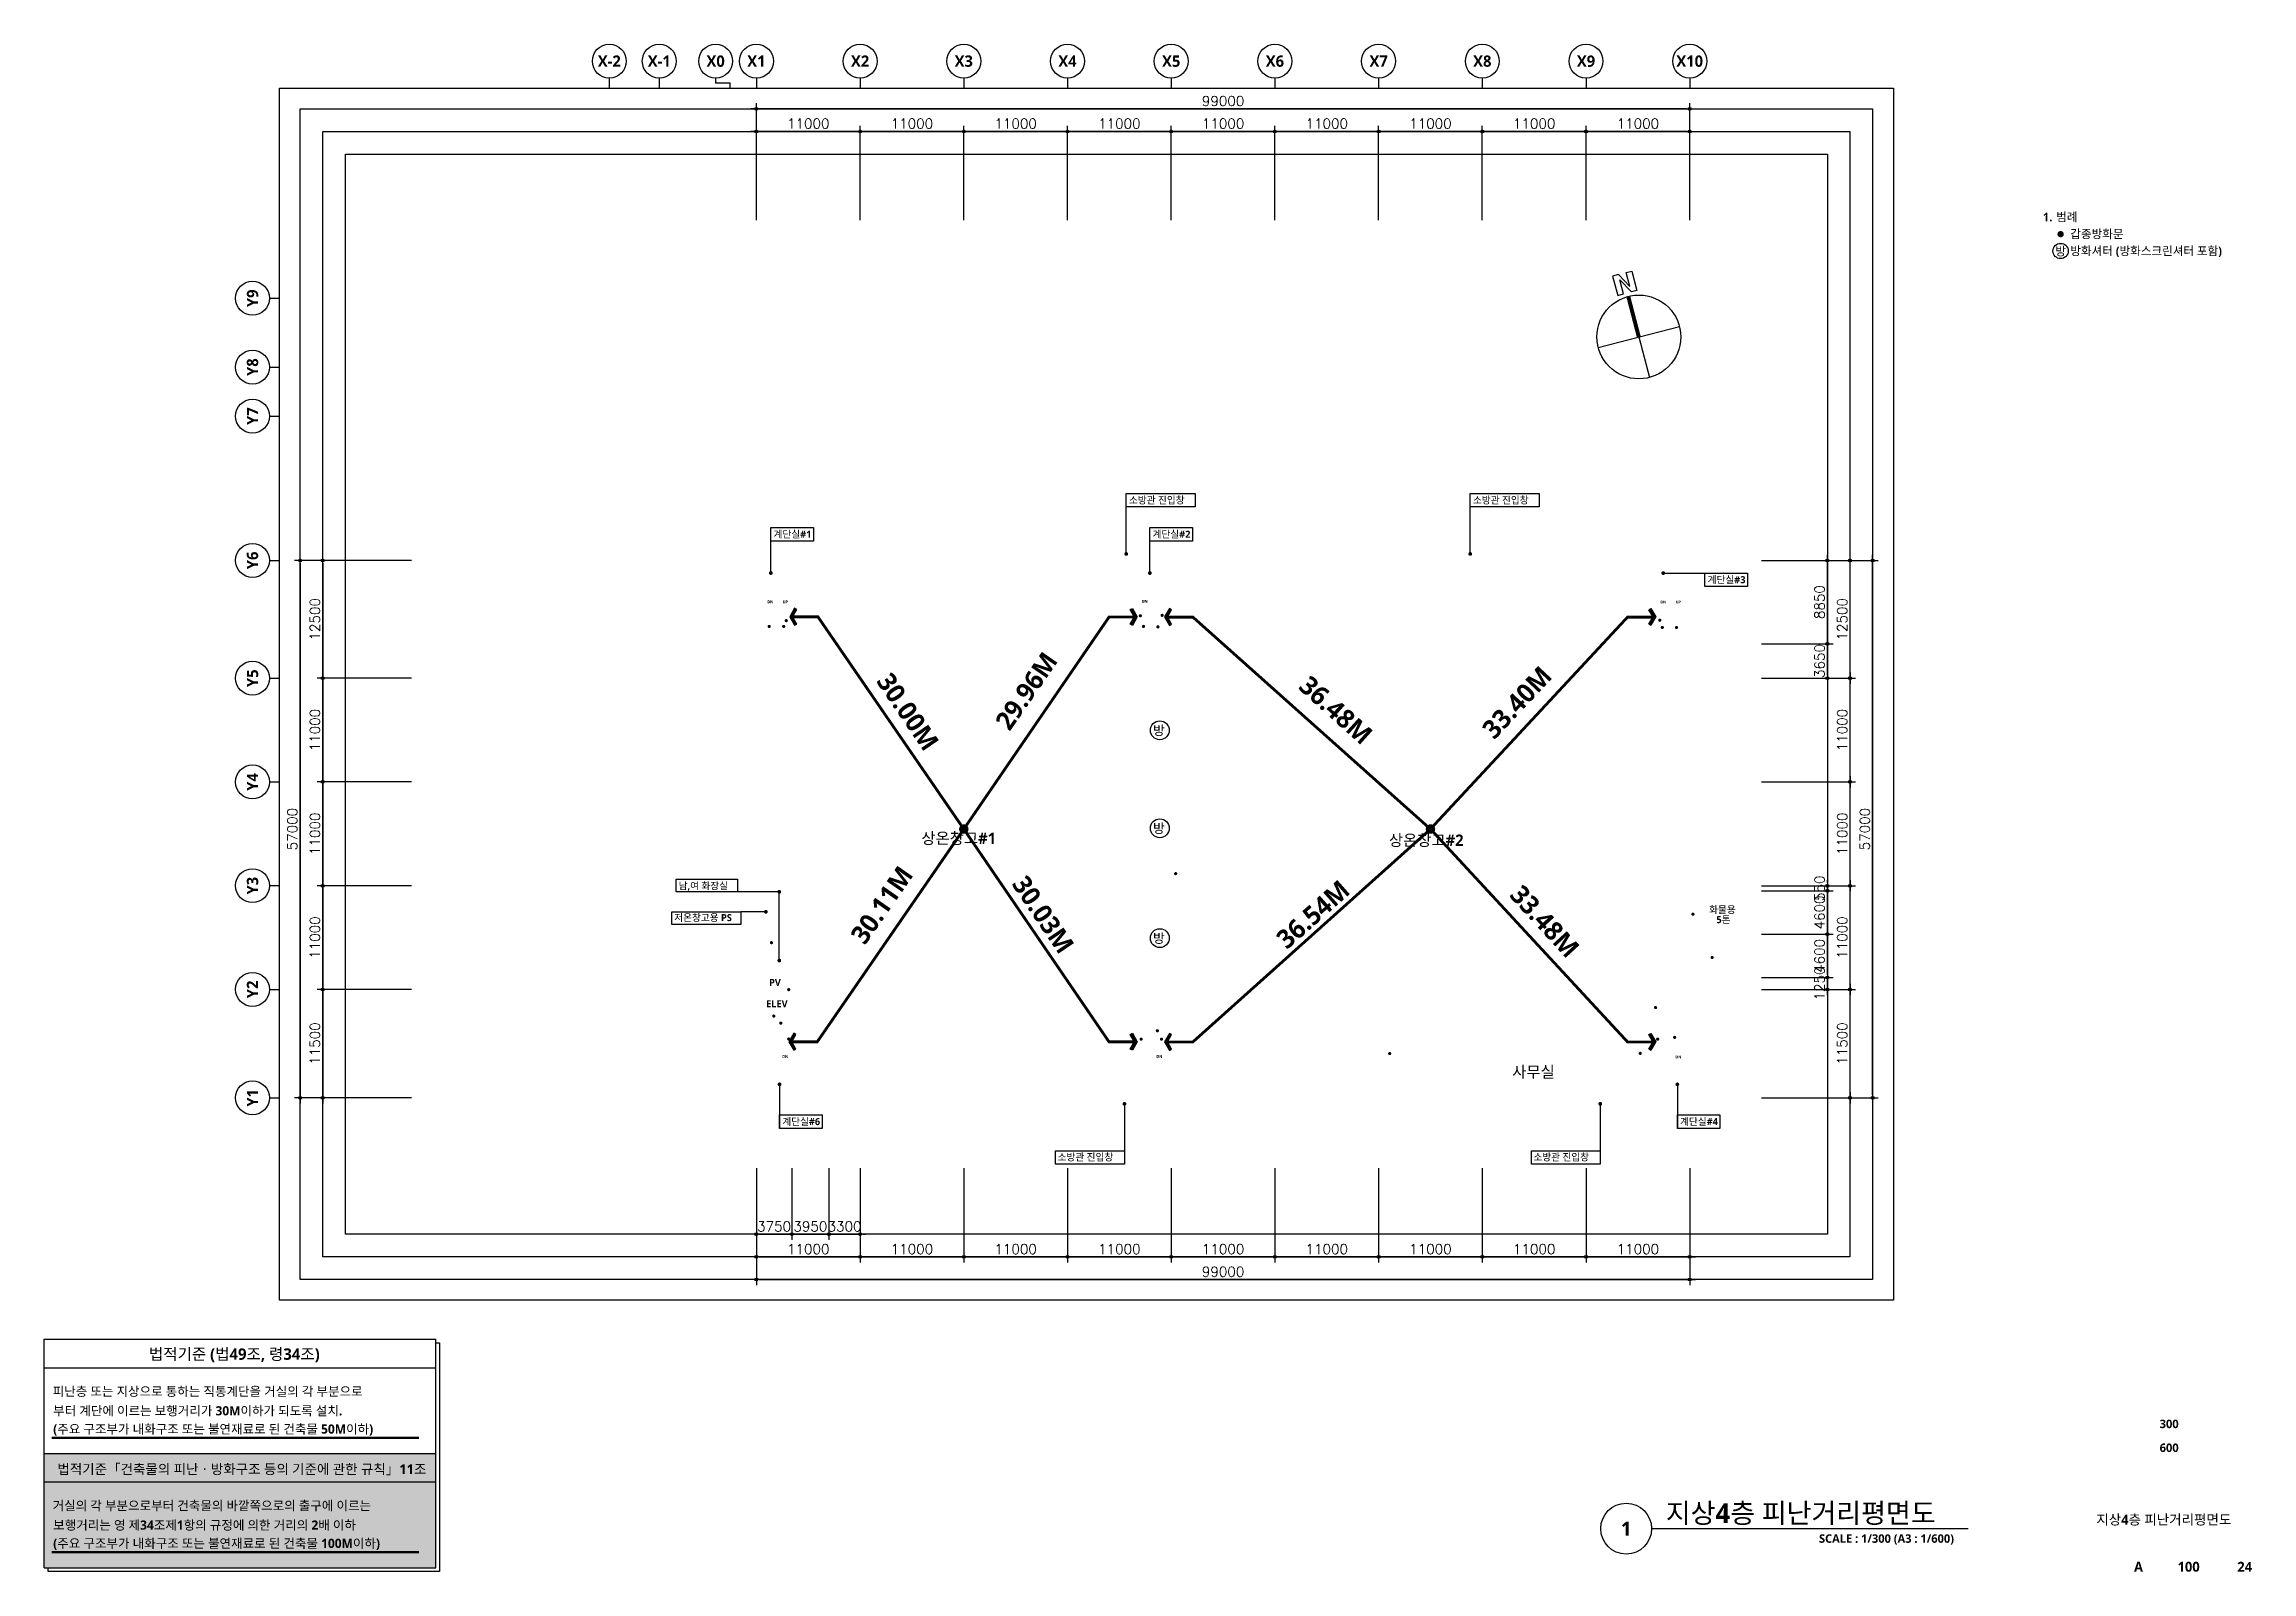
# Model space of a CAD drawing. Header units: millimetres. Extents: x 7833 to 190005487, y 7641 to 455456909.
# Drawn here: x 1267833 to 1502006, y 7641 to 169666 of the extents above; entities that cross this region are included whole.
import ezdxf
from ezdxf.enums import TextEntityAlignment as Align

# ---------------------------------------------------------------- set-up
doc = ezdxf.new("R2010")
doc.units = ezdxf.units.MM
doc.header["$LTSCALE"] = 200
doc.header["$MEASUREMENT"] = 0
doc.header["$PDSIZE"] = -10
doc.linetypes.add('HID', pattern=[2, 1.1, -0.9])
doc.layers.get('0').update_dxf_attribs({"linetype": 'CONTINUOUS'})
doc.layers.get('Defpoints').update_dxf_attribs({"color": 153, "linetype": 'CONTINUOUS'})
for name, color, linetype in [('A-ANNO-TEXT2', 3, 'CONTINUOUS'), ('A-ANNO-TITL', 7, 'CONTINUOUS'), ('AA-XXXX-TXT1', 2, 'CONTINUOUS'), ('DIM', 1, 'CONTINUOUS'), ('SOL-창고', 8, 'CONTINUOUS'), ('T1', 2, 'CONTINUOUS'), ('TEX', 3, 'CONTINUOUS'), ('X-SEC-종$0$A-ST-AXIS-BUB', 7, 'CONTINUOUS'), ('방수', 8, 'CONTINUOUS'), ('피난거리 계단 50', 130, 'HID')]:
    doc.layers.add(name, color=color, linetype=linetype)
doc.layers.add('Defpoint', color=161, linetype='CONTINUOUS', plot=False)
doc.styles.add('SH_대대리576', font='')
doc.styles.get("Standard").update_dxf_attribs({"font": 'SIMPLEX.shx'})
doc.styles.get('SH_대대리576').set_extended_font_data('NanumGothic', bold=True)
doc.dimstyles.new('SHP 600', dxfattribs={"dimscale": 300, "dimtxt": 3.5, "dimasz": 1, "dimexe": 2, "dimexo": 2, "dimgap": 1, "dimtad": 1, "dimdec": 0, "dimzin": 0, "dimdsep": 46, "dimtxsty": 'Standard', "dimblk": 'DIMDOT', "dimcen": 0.09, "dimclrt": 3, "dimadec": 0, "dimazin": 1, "dimtfac": 1, "dimtdec": 0, "dimtix": 1, "dimtmove": 2, "dimatfit": 0, "dimldrblk": 'DIMDOT', "dimfxl": 1, "dimtolj": 1, "dimtzin": 0, "dimarcsym": 0})

msp = doc.modelspace()

# ---------------------------------------------------------------- texts
at = {"layer": 'A-ANNO-TEXT2', "style": 'SH_대대리576'}
for s, height, p in [('소방관 진입창', 750, (1382899.4, 120929.1, 103000)), ('소방관 진입창', 750, (1419389.9, 120929.1, 103000)), ('계단실#1', 750, (1345201.6, 117315.1, 103000)), ('계단실#2', 750, (1385405.7, 117315.1, 103000)), ('계단실#3', 750, (1444281.6, 112490.1, 103000)), ('DN', 300, (1344536.6, 110368.8, 103000)), ('UP', 300, (1346165.3, 110365, 103000)), ('DN', 300, (1384249.5, 110425.8, 103000)), ('DN', 300, (1439256.7, 110356.8, 103000)), ('UP', 300, (1440885.4, 110353, 103000)), ('방', 1000, (1385451.3, 96388.4, 103000)), ('방', 1000, (1385451.3, 85996.9, 103000)), ('상온창고#1', 1200, (1360877.4, 84846.2, 103000)), ('상온창고#2', 1200, (1410468.6, 84636.4, 103000)), ('남,여 화장실', 750, (1335134.2, 80024.6, 103000)), ('저온창고용 PS', 750, (1334665.8, 76655.3, 103000)), ('화물용', 750, (1444434, 77498.1, 103000)), ('방', 1000, (1385451.3, 74343.8, 103000)), ('5톤', 750, (1445211.4, 76437.8, 103000)), ('PV', 750, (1344723.2, 69777.9, 103000)), ('ELEV', 750, (1344411, 67520.1, 103000)), ('DN', 300, (1346122.5, 62154.7, 103000)), ('DN', 300, (1385808.7, 62154.7, 103000)), ('사무실', 1200, (1423552.4, 60070.2, 103000)), ('DN', 300, (1440865.2, 62096.6, 103000)), ('계단실#6', 750, (1346131.6, 55020.1, 103000)), ('계단실#4', 750, (1441356.6, 55020.1, 103000)), ('소방관 진입창', 750, (1375333.4, 51256.3, 103000)), ('소방관 진입창', 750, (1425807.2, 51256.3, 103000))]:
    msp.add_text(s, height=height, dxfattribs=at).set_placement(p)
at = {"layer": 'A-ANNO-TITL', "style": 'SH_대대리576'}
msp.add_text('1.', height=900, dxfattribs=at).set_placement((1480349, 151330.5), align=Align.MIDDLE_CENTER)
for s, p in [('범례', (1481249, 151330.5)), ('갑종방화문 ', (1482749, 149530.5)), ('방화셔터 (방화스크린셔터 포함)', (1482749, 147730.5))]:
    msp.add_text(s, height=900, dxfattribs=at).set_placement(p, align=Align.MIDDLE_LEFT)
for s, height, p in [('방', 900, (1481724.1, 147730.5)), ('300', 900, (1493235.5, 23333.4)), ('600', 900, (1493235.5, 20800.2)), ('지상4층 피난거리평면도', 1050, (1492670.3, 13191.8)), ('A', 1050, (1489987.6, 8181.3)), ('100', 1050, (1495300.8, 8181.3)), ('24', 1050, (1501247.3, 8181.3))]:
    msp.add_text(s, height=height, dxfattribs=at).set_placement(p, align=Align.MIDDLE)
at = {"layer": 'X-SEC-종$0$A-ST-AXIS-BUB', "style": 'SH_대대리576'}
for s, p in [('X-2', (1327781.8, 167866.3, 103000)), ('X-1', (1333081.8, 167866.3, 103000)), ('X0', (1339058.9, 167866.3, 103000)), ('X1', (1343381.8, 167866.3, 103000)), ('X2', (1354381.8, 167866.3, 103000)), ('X3', (1365381.8, 167866.3, 103000)), ('X4', (1376381.8, 167866.3, 103000)), ('X5', (1387381.8, 167866.3, 103000)), ('X6', (1398381.8, 167866.3, 103000)), ('X7', (1409381.8, 167866.3, 103000)), ('X8', (1420381.8, 167866.3, 103000)), ('X9', (1431381.8, 167866.3, 103000)), ('X10', (1442381.8, 167866.3, 103000))]:
    msp.add_text(s, height=1200, dxfattribs=at).set_placement(p, align=Align.MIDDLE_CENTER)
for s, p in [('Y9', (1289931.8, 142716.3, 103000)), ('Y8', (1289931.8, 135416.3, 103000)), ('Y7', (1289931.8, 130216.3, 103000)), ('Y6', (1289931.8, 114916.3, 103000)), ('Y5', (1289931.8, 102416.3, 103000)), ('Y4', (1289931.8, 91416.3, 103000)), ('Y3', (1289931.8, 80416.3, 103000)), ('Y2', (1289931.8, 69416.3, 103000)), ('Y1', (1289931.8, 57916.3, 103000))]:
    msp.add_text(s, height=1200, rotation=90, dxfattribs=at).set_placement(p, align=Align.MIDDLE_CENTER)
at = {"layer": '피난거리 계단 50', "linetype": 'HID', "ltscale": 5, "style": 'SH_대대리576'}
for s, rotation, p in [('30.00M', 304.28553, (1356047.4, 102092.3, 206000)), ('29.96M', 55.37241, (1370234.3, 96731.1, 0)), ('33.40M', 46.855113, (1421651, 95831.7, -103000)), ('36.48M', 318.044723, (1400775.4, 101365.2, -103000)), ('30.11M', 55.214269, (1354886.7, 74045.4, 206000)), ('30.03M', 304.099398, (1370405.8, 80592.4, 0)), ('36.54M', 41.635425, (1399654.3, 73589.1, -103000)), ('33.48M', 312.571548, (1423174.5, 79333.7, -103000))]:
    msp.add_text(s, height=2000, rotation=rotation, dxfattribs=at).set_placement(p)

# ---------------------------------------------------------------- blocks, each defined once
blk = doc.blocks.new('DIMDOT')
at = {"color": 0}
blk.add_line((-2, 0), (2, 0), dxfattribs=at)
for radius in [0.5, 0.25]:
    blk.add_circle((0, 0), radius, dxfattribs=at)
blk = doc.blocks.new('*D1810')
at = {"color": 0, "lineweight": -2}
for p, q in [((1343382, 151016), (1343382, 163416)), ((1442082, 162816), (1343682, 162816)), ((1442382, 151016), (1442382, 163416))]:
    blk.add_line(p, q, dxfattribs=at)
at = {"layer": 'Defpoints', "color": 0}
for p in [(1343382, 162816), (1343382, 150416), (1442382, 150416)]:
    blk.add_point(p, dxfattribs=at)
at = {"color": 0, "linetype": 'ByBlock', "lineweight": -2, "xscale": 300, "yscale": 300, "zscale": 300, "rotation": 180}
blk.add_blockref('DIMDOT', (1343382, 162816), dxfattribs=at)
at = {"color": 0, "linetype": 'ByBlock', "lineweight": -2, "xscale": 300, "yscale": 300, "zscale": 300}
blk.add_blockref('DIMDOT', (1442382, 162816), dxfattribs=at)
at = {"color": 3, "insert": (1392882, 163642), "char_height": 1050, "attachment_point": 5}
blk.add_mtext('\\A1;99000', dxfattribs=at)
blk = doc.blocks.new('*D1811')
at = {"color": 0, "lineweight": -2}
for p, q in [((1343382, 151016), (1343382, 161016)), ((1354082, 160416), (1343682, 160416)), ((1354382, 151016), (1354382, 161016))]:
    blk.add_line(p, q, dxfattribs=at)
at = {"layer": 'Defpoints', "color": 0}
for p in [(1343382, 160416), (1343382, 150416), (1354382, 150416)]:
    blk.add_point(p, dxfattribs=at)
at = {"color": 0, "linetype": 'ByBlock', "lineweight": -2, "xscale": 300, "yscale": 300, "zscale": 300, "rotation": 180}
blk.add_blockref('DIMDOT', (1343382, 160416), dxfattribs=at)
at = {"color": 0, "linetype": 'ByBlock', "lineweight": -2, "xscale": 300, "yscale": 300, "zscale": 300}
blk.add_blockref('DIMDOT', (1354382, 160416), dxfattribs=at)
at = {"color": 3, "insert": (1348882, 161242), "char_height": 1050, "attachment_point": 5}
blk.add_mtext('\\A1;11000', dxfattribs=at)
blk = doc.blocks.new('*D1812')
at = {"color": 0, "lineweight": -2}
for p, q in [((1354382, 151016), (1354382, 161016)), ((1365082, 160416), (1354682, 160416)), ((1365382, 151016), (1365382, 161016))]:
    blk.add_line(p, q, dxfattribs=at)
at = {"layer": 'Defpoints', "color": 0}
for p in [(1354382, 160416), (1354382, 150416), (1365382, 150416)]:
    blk.add_point(p, dxfattribs=at)
at = {"color": 0, "linetype": 'ByBlock', "lineweight": -2, "xscale": 300, "yscale": 300, "zscale": 300, "rotation": 180}
blk.add_blockref('DIMDOT', (1354382, 160416), dxfattribs=at)
at = {"color": 0, "linetype": 'ByBlock', "lineweight": -2, "xscale": 300, "yscale": 300, "zscale": 300}
blk.add_blockref('DIMDOT', (1365382, 160416), dxfattribs=at)
at = {"color": 3, "insert": (1359882, 161242), "char_height": 1050, "attachment_point": 5}
blk.add_mtext('\\A1;11000', dxfattribs=at)
blk = doc.blocks.new('*D1813')
at = {"color": 0, "lineweight": -2}
for p, q in [((1365382, 151016), (1365382, 161016)), ((1376082, 160416), (1365682, 160416)), ((1376382, 151016), (1376382, 161016))]:
    blk.add_line(p, q, dxfattribs=at)
at = {"layer": 'Defpoints', "color": 0}
for p in [(1365382, 160416), (1365382, 150416), (1376382, 150416)]:
    blk.add_point(p, dxfattribs=at)
at = {"color": 0, "linetype": 'ByBlock', "lineweight": -2, "xscale": 300, "yscale": 300, "zscale": 300, "rotation": 180}
blk.add_blockref('DIMDOT', (1365382, 160416), dxfattribs=at)
at = {"color": 0, "linetype": 'ByBlock', "lineweight": -2, "xscale": 300, "yscale": 300, "zscale": 300}
blk.add_blockref('DIMDOT', (1376382, 160416), dxfattribs=at)
at = {"color": 3, "insert": (1370882, 161242), "char_height": 1050, "attachment_point": 5}
blk.add_mtext('\\A1;11000', dxfattribs=at)
blk = doc.blocks.new('*D1814')
at = {"color": 0, "lineweight": -2}
for p, q in [((1376382, 151016), (1376382, 161016)), ((1387082, 160416), (1376682, 160416)), ((1387382, 151016), (1387382, 161016))]:
    blk.add_line(p, q, dxfattribs=at)
at = {"layer": 'Defpoints', "color": 0}
for p in [(1376382, 160416), (1376382, 150416), (1387382, 150416)]:
    blk.add_point(p, dxfattribs=at)
at = {"color": 0, "linetype": 'ByBlock', "lineweight": -2, "xscale": 300, "yscale": 300, "zscale": 300, "rotation": 180}
blk.add_blockref('DIMDOT', (1376382, 160416), dxfattribs=at)
at = {"color": 0, "linetype": 'ByBlock', "lineweight": -2, "xscale": 300, "yscale": 300, "zscale": 300}
blk.add_blockref('DIMDOT', (1387382, 160416), dxfattribs=at)
at = {"color": 3, "insert": (1381882, 161242), "char_height": 1050, "attachment_point": 5}
blk.add_mtext('\\A1;11000', dxfattribs=at)
blk = doc.blocks.new('*D1815')
at = {"color": 0, "lineweight": -2}
for p, q in [((1387382, 151016), (1387382, 161016)), ((1398082, 160416), (1387682, 160416)), ((1398382, 151016), (1398382, 161016))]:
    blk.add_line(p, q, dxfattribs=at)
at = {"layer": 'Defpoints', "color": 0}
for p in [(1387382, 160416), (1387382, 150416), (1398382, 150416)]:
    blk.add_point(p, dxfattribs=at)
at = {"color": 0, "linetype": 'ByBlock', "lineweight": -2, "xscale": 300, "yscale": 300, "zscale": 300, "rotation": 180}
blk.add_blockref('DIMDOT', (1387382, 160416), dxfattribs=at)
at = {"color": 0, "linetype": 'ByBlock', "lineweight": -2, "xscale": 300, "yscale": 300, "zscale": 300}
blk.add_blockref('DIMDOT', (1398382, 160416), dxfattribs=at)
at = {"color": 3, "insert": (1392882, 161242), "char_height": 1050, "attachment_point": 5}
blk.add_mtext('\\A1;11000', dxfattribs=at)
blk = doc.blocks.new('*D1816')
at = {"color": 0, "lineweight": -2}
for p, q in [((1398382, 151016), (1398382, 161016)), ((1409082, 160416), (1398682, 160416)), ((1409382, 151016), (1409382, 161016))]:
    blk.add_line(p, q, dxfattribs=at)
at = {"layer": 'Defpoints', "color": 0}
for p in [(1398382, 160416), (1398382, 150416), (1409382, 150416)]:
    blk.add_point(p, dxfattribs=at)
at = {"color": 0, "linetype": 'ByBlock', "lineweight": -2, "xscale": 300, "yscale": 300, "zscale": 300, "rotation": 180}
blk.add_blockref('DIMDOT', (1398382, 160416), dxfattribs=at)
at = {"color": 0, "linetype": 'ByBlock', "lineweight": -2, "xscale": 300, "yscale": 300, "zscale": 300}
blk.add_blockref('DIMDOT', (1409382, 160416), dxfattribs=at)
at = {"color": 3, "insert": (1403882, 161242), "char_height": 1050, "attachment_point": 5}
blk.add_mtext('\\A1;11000', dxfattribs=at)
blk = doc.blocks.new('*D1817')
at = {"color": 0, "lineweight": -2}
for p, q in [((1409382, 151016), (1409382, 161016)), ((1420082, 160416), (1409682, 160416)), ((1420382, 151016), (1420382, 161016))]:
    blk.add_line(p, q, dxfattribs=at)
at = {"layer": 'Defpoints', "color": 0}
for p in [(1409382, 160416), (1409382, 150416), (1420382, 150416)]:
    blk.add_point(p, dxfattribs=at)
at = {"color": 0, "linetype": 'ByBlock', "lineweight": -2, "xscale": 300, "yscale": 300, "zscale": 300, "rotation": 180}
blk.add_blockref('DIMDOT', (1409382, 160416), dxfattribs=at)
at = {"color": 0, "linetype": 'ByBlock', "lineweight": -2, "xscale": 300, "yscale": 300, "zscale": 300}
blk.add_blockref('DIMDOT', (1420382, 160416), dxfattribs=at)
at = {"color": 3, "insert": (1414882, 161242), "char_height": 1050, "attachment_point": 5}
blk.add_mtext('\\A1;11000', dxfattribs=at)
blk = doc.blocks.new('*D1818')
at = {"color": 0, "lineweight": -2}
for p, q in [((1420382, 151016), (1420382, 161016)), ((1431082, 160416), (1420682, 160416)), ((1431382, 151016), (1431382, 161016))]:
    blk.add_line(p, q, dxfattribs=at)
at = {"layer": 'Defpoints', "color": 0}
for p in [(1420382, 160416), (1420382, 150416), (1431382, 150416)]:
    blk.add_point(p, dxfattribs=at)
at = {"color": 0, "linetype": 'ByBlock', "lineweight": -2, "xscale": 300, "yscale": 300, "zscale": 300, "rotation": 180}
blk.add_blockref('DIMDOT', (1420382, 160416), dxfattribs=at)
at = {"color": 0, "linetype": 'ByBlock', "lineweight": -2, "xscale": 300, "yscale": 300, "zscale": 300}
blk.add_blockref('DIMDOT', (1431382, 160416), dxfattribs=at)
at = {"color": 3, "insert": (1425882, 161242), "char_height": 1050, "attachment_point": 5}
blk.add_mtext('\\A1;11000', dxfattribs=at)
blk = doc.blocks.new('*D1819')
at = {"color": 0, "lineweight": -2}
for p, q in [((1431382, 151016), (1431382, 161016)), ((1442082, 160416), (1431682, 160416)), ((1442382, 151016), (1442382, 161016))]:
    blk.add_line(p, q, dxfattribs=at)
at = {"layer": 'Defpoints', "color": 0}
for p in [(1431382, 160416), (1431382, 150416), (1442382, 150416)]:
    blk.add_point(p, dxfattribs=at)
at = {"color": 0, "linetype": 'ByBlock', "lineweight": -2, "xscale": 300, "yscale": 300, "zscale": 300, "rotation": 180}
blk.add_blockref('DIMDOT', (1431382, 160416), dxfattribs=at)
at = {"color": 0, "linetype": 'ByBlock', "lineweight": -2, "xscale": 300, "yscale": 300, "zscale": 300}
blk.add_blockref('DIMDOT', (1442382, 160416), dxfattribs=at)
at = {"color": 3, "insert": (1436882, 161242), "char_height": 1050, "attachment_point": 5}
blk.add_mtext('\\A1;11000', dxfattribs=at)
blk = doc.blocks.new('X-SEC-종$0$A-ST-AXIS-BUB-1')
at = {"layer": 'X-SEC-종$0$A-ST-AXIS-BUB'}
blk.add_line((0, 350), (0, 0), dxfattribs=at)
blk.add_circle((0, 950), 600, dxfattribs=at)
blk = doc.blocks.new('A$C75C439D1')
at = {"layer": 'X-SEC-종$0$A-ST-AXIS-BUB'}
blk.add_line((1800, 1050, -103000), (1800, 525, -103000), dxfattribs=at)
at = {"layer": 'X-SEC-종$0$A-ST-AXIS-BUB', "elevation": -103000}
blk.add_lwpolyline([(3323, 0), (3323, 525), (1800, 525)], dxfattribs=at)
at = {"layer": 'X-SEC-종$0$A-ST-AXIS-BUB'}
blk.add_circle((1800, 2850, -103000), 1800, dxfattribs=at)
blk = doc.blocks.new('*D1879')
at = {"color": 0, "lineweight": -2}
for p, q in [((1306782, 114916), (1294382, 114916)), ((1294982, 114616), (1294982, 58216)), ((1306782, 57916), (1294382, 57916))]:
    blk.add_line(p, q, dxfattribs=at)
at = {"layer": 'Defpoints', "color": 0}
for p in [(1307382, 114916), (1294982, 57916), (1307382, 57916)]:
    blk.add_point(p, dxfattribs=at)
at = {"color": 0, "linetype": 'ByBlock', "lineweight": -2, "xscale": 300, "yscale": 300, "zscale": 300}
for p, rotation in [((1294982, 114916), 90), ((1294982, 57916), 270)]:
    blk.add_blockref('DIMDOT', p, dxfattribs=dict(at, rotation=rotation))
at = {"color": 3, "insert": (1294156, 86416), "char_height": 1050, "attachment_point": 5, "rotation": 90}
blk.add_mtext('\\A1;57000', dxfattribs=at)
blk = doc.blocks.new('*D1880')
at = {"color": 0, "lineweight": -2}
for p, q in [((1306782, 69416), (1296782, 69416)), ((1297382, 69116), (1297382, 58216)), ((1306782, 57916), (1296782, 57916))]:
    blk.add_line(p, q, dxfattribs=at)
at = {"layer": 'Defpoints', "color": 0}
for p in [(1307382, 69416), (1297382, 57916), (1307382, 57916)]:
    blk.add_point(p, dxfattribs=at)
at = {"color": 0, "linetype": 'ByBlock', "lineweight": -2, "xscale": 300, "yscale": 300, "zscale": 300}
for p, rotation in [((1297382, 69416), 90), ((1297382, 57916), 270)]:
    blk.add_blockref('DIMDOT', p, dxfattribs=dict(at, rotation=rotation))
at = {"color": 3, "insert": (1296556, 63666), "char_height": 1050, "attachment_point": 5, "rotation": 90}
blk.add_mtext('\\A1;11500', dxfattribs=at)
blk = doc.blocks.new('*D1881')
at = {"color": 0, "lineweight": -2}
for p, q in [((1306782, 80416), (1296782, 80416)), ((1297382, 80116), (1297382, 69716)), ((1306782, 69416), (1296782, 69416))]:
    blk.add_line(p, q, dxfattribs=at)
at = {"layer": 'Defpoints', "color": 0}
for p in [(1307382, 80416), (1297382, 69416), (1307382, 69416)]:
    blk.add_point(p, dxfattribs=at)
at = {"color": 0, "linetype": 'ByBlock', "lineweight": -2, "xscale": 300, "yscale": 300, "zscale": 300}
for p, rotation in [((1297382, 80416), 90), ((1297382, 69416), 270)]:
    blk.add_blockref('DIMDOT', p, dxfattribs=dict(at, rotation=rotation))
at = {"color": 3, "insert": (1296556, 74916), "char_height": 1050, "attachment_point": 5, "rotation": 90}
blk.add_mtext('\\A1;11000', dxfattribs=at)
blk = doc.blocks.new('*D1882')
at = {"color": 0, "lineweight": -2}
for p, q in [((1306782, 91416), (1296782, 91416)), ((1297382, 91116), (1297382, 80716)), ((1306782, 80416), (1296782, 80416))]:
    blk.add_line(p, q, dxfattribs=at)
at = {"layer": 'Defpoints', "color": 0}
for p in [(1307382, 91416), (1297382, 80416), (1307382, 80416)]:
    blk.add_point(p, dxfattribs=at)
at = {"color": 0, "linetype": 'ByBlock', "lineweight": -2, "xscale": 300, "yscale": 300, "zscale": 300}
for p, rotation in [((1297382, 91416), 90), ((1297382, 80416), 270)]:
    blk.add_blockref('DIMDOT', p, dxfattribs=dict(at, rotation=rotation))
at = {"color": 3, "insert": (1296556, 85916), "char_height": 1050, "attachment_point": 5, "rotation": 90}
blk.add_mtext('\\A1;11000', dxfattribs=at)
blk = doc.blocks.new('*D1883')
at = {"color": 0, "lineweight": -2}
for p, q in [((1306782, 102416), (1296782, 102416)), ((1297382, 102116), (1297382, 91716)), ((1306782, 91416), (1296782, 91416))]:
    blk.add_line(p, q, dxfattribs=at)
at = {"layer": 'Defpoints', "color": 0}
for p in [(1307382, 102416), (1297382, 91416), (1307382, 91416)]:
    blk.add_point(p, dxfattribs=at)
at = {"color": 0, "linetype": 'ByBlock', "lineweight": -2, "xscale": 300, "yscale": 300, "zscale": 300}
for p, rotation in [((1297382, 102416), 90), ((1297382, 91416), 270)]:
    blk.add_blockref('DIMDOT', p, dxfattribs=dict(at, rotation=rotation))
at = {"color": 3, "insert": (1296556, 96916), "char_height": 1050, "attachment_point": 5, "rotation": 90}
blk.add_mtext('\\A1;11000', dxfattribs=at)
blk = doc.blocks.new('*D1884')
at = {"color": 0, "lineweight": -2}
for p, q in [((1306782, 114916), (1296782, 114916)), ((1297382, 114616), (1297382, 102716)), ((1306782, 102416), (1296782, 102416))]:
    blk.add_line(p, q, dxfattribs=at)
at = {"layer": 'Defpoints', "color": 0}
for p in [(1307382, 114916), (1297382, 102416), (1307382, 102416)]:
    blk.add_point(p, dxfattribs=at)
at = {"color": 0, "linetype": 'ByBlock', "lineweight": -2, "xscale": 300, "yscale": 300, "zscale": 300}
for p, rotation in [((1297382, 114916), 90), ((1297382, 102416), 270)]:
    blk.add_blockref('DIMDOT', p, dxfattribs=dict(at, rotation=rotation))
at = {"color": 3, "insert": (1296556, 108666), "char_height": 1050, "attachment_point": 5, "rotation": 90}
blk.add_mtext('\\A1;12500', dxfattribs=at)
blk = doc.blocks.new('dr-sy-018-D-M')
for p, q in [((-1, 16.4), (-2.5, 16.4)), ((-2.5, 16.4), (-2.5, 11.4)), ((-2.5, 11.4), (-1, 11.4)), ((-1, 16.4), (1, 12.8)), ((-1, 15.09), (1.05, 11.4)), ((-1, 11.4), (-1, 15.09)), ((1, 12.8), (1, 16.4)), ((1, 16.4), (2.5, 16.4)), ((2.5, 11.4), (1.05, 11.4)), ((2.5, 16.4), (2.5, 11.4)), ((-10.5, 0), (10.5, 0)), ((0, 0), (0, -10.5))]:
    blk.add_line(p, q)
at = {"const_width": 1}
blk.add_lwpolyline([(0, 10.5), (0, 0)], dxfattribs=at)
blk.add_circle((0, 0), 10.5)
blk = doc.blocks.new('*D2050')
at = {"color": 0, "lineweight": -2}
for p, q in [((1449982, 114916), (1459982, 114916)), ((1459382, 102716), (1459382, 114616)), ((1449982, 102416), (1459982, 102416))]:
    blk.add_line(p, q, dxfattribs=at)
at = {"layer": 'Defpoints', "color": 0}
for p in [(1449382, 114916), (1459382, 114916), (1449382, 102416)]:
    blk.add_point(p, dxfattribs=at)
at = {"color": 0, "linetype": 'ByBlock', "lineweight": -2, "xscale": 300, "yscale": 300, "zscale": 300}
for p, rotation in [((1459382, 114916), 90), ((1459382, 102416), 270)]:
    blk.add_blockref('DIMDOT', p, dxfattribs=dict(at, rotation=rotation))
at = {"color": 3, "insert": (1458556, 108666), "char_height": 1050, "attachment_point": 5, "rotation": 90}
blk.add_mtext('\\A1;12500', dxfattribs=at)
blk = doc.blocks.new('*D2051')
at = {"color": 0, "lineweight": -2}
for p, q in [((1449982, 114916), (1457582, 114916)), ((1456982, 106366), (1456982, 114616)), ((1449982, 106066), (1457582, 106066))]:
    blk.add_line(p, q, dxfattribs=at)
at = {"layer": 'Defpoints', "color": 0}
for p in [(1449382, 114916), (1456982, 114916), (1449382, 106066)]:
    blk.add_point(p, dxfattribs=at)
at = {"color": 0, "linetype": 'ByBlock', "lineweight": -2, "xscale": 300, "yscale": 300, "zscale": 300}
for p, rotation in [((1456982, 114916), 90), ((1456982, 106066), 270)]:
    blk.add_blockref('DIMDOT', p, dxfattribs=dict(at, rotation=rotation))
at = {"color": 3, "insert": (1456156, 110491), "char_height": 1050, "attachment_point": 5, "rotation": 90}
blk.add_mtext('\\A1;8850', dxfattribs=at)
blk = doc.blocks.new('*D2052')
at = {"color": 0, "lineweight": -2}
for p, q in [((1449982, 106066), (1457582, 106066)), ((1456982, 102716), (1456982, 105766)), ((1449982, 102416), (1457582, 102416))]:
    blk.add_line(p, q, dxfattribs=at)
at = {"layer": 'Defpoints', "color": 0}
for p in [(1449382, 106066), (1456982, 106066), (1449382, 102416)]:
    blk.add_point(p, dxfattribs=at)
at = {"color": 0, "linetype": 'ByBlock', "lineweight": -2, "xscale": 300, "yscale": 300, "zscale": 300}
for p, rotation in [((1456982, 106066), 90), ((1456982, 102416), 270)]:
    blk.add_blockref('DIMDOT', p, dxfattribs=dict(at, rotation=rotation))
at = {"color": 3, "insert": (1456156, 104241), "char_height": 1050, "attachment_point": 5, "rotation": 90}
blk.add_mtext('\\A1;3650', dxfattribs=at)
blk = doc.blocks.new('*D2053')
at = {"color": 0, "lineweight": -2}
for p, q in [((1449982, 102416), (1459982, 102416)), ((1459382, 91716), (1459382, 102116)), ((1449982, 91416), (1459982, 91416))]:
    blk.add_line(p, q, dxfattribs=at)
at = {"layer": 'Defpoints', "color": 0}
for p in [(1449382, 102416), (1459382, 102416), (1449382, 91416)]:
    blk.add_point(p, dxfattribs=at)
at = {"color": 0, "linetype": 'ByBlock', "lineweight": -2, "xscale": 300, "yscale": 300, "zscale": 300}
for p, rotation in [((1459382, 102416), 90), ((1459382, 91416), 270)]:
    blk.add_blockref('DIMDOT', p, dxfattribs=dict(at, rotation=rotation))
at = {"color": 3, "insert": (1458556, 96916), "char_height": 1050, "attachment_point": 5, "rotation": 90}
blk.add_mtext('\\A1;11000', dxfattribs=at)
blk = doc.blocks.new('*D2054')
at = {"color": 0, "lineweight": -2}
for p, q in [((1449982, 91416), (1459982, 91416)), ((1459382, 80716), (1459382, 91116)), ((1449982, 80416), (1459982, 80416))]:
    blk.add_line(p, q, dxfattribs=at)
at = {"layer": 'Defpoints', "color": 0}
for p in [(1449382, 91416), (1459382, 91416), (1449382, 80416)]:
    blk.add_point(p, dxfattribs=at)
at = {"color": 0, "linetype": 'ByBlock', "lineweight": -2, "xscale": 300, "yscale": 300, "zscale": 300}
for p, rotation in [((1459382, 91416), 90), ((1459382, 80416), 270)]:
    blk.add_blockref('DIMDOT', p, dxfattribs=dict(at, rotation=rotation))
at = {"color": 3, "insert": (1458556, 85916), "char_height": 1050, "attachment_point": 5, "rotation": 90}
blk.add_mtext('\\A1;11000', dxfattribs=at)
blk = doc.blocks.new('*D2055')
at = {"color": 0, "lineweight": -2}
for p, q in [((1449982, 80416), (1459982, 80416)), ((1459382, 69716), (1459382, 80116)), ((1449982, 69416), (1459982, 69416))]:
    blk.add_line(p, q, dxfattribs=at)
at = {"layer": 'Defpoints', "color": 0}
for p in [(1449382, 80416), (1459382, 80416), (1449382, 69416)]:
    blk.add_point(p, dxfattribs=at)
at = {"color": 0, "linetype": 'ByBlock', "lineweight": -2, "xscale": 300, "yscale": 300, "zscale": 300}
for p, rotation in [((1459382, 80416), 90), ((1459382, 69416), 270)]:
    blk.add_blockref('DIMDOT', p, dxfattribs=dict(at, rotation=rotation))
at = {"color": 3, "insert": (1458556, 74916), "char_height": 1050, "attachment_point": 5, "rotation": 90}
blk.add_mtext('\\A1;11000', dxfattribs=at)
blk = doc.blocks.new('*D2056')
at = {"color": 0, "lineweight": -2}
for p, q in [((1449982, 69416), (1459982, 69416)), ((1459382, 58216), (1459382, 69116)), ((1449982, 57916), (1459982, 57916))]:
    blk.add_line(p, q, dxfattribs=at)
at = {"layer": 'Defpoints', "color": 0}
for p in [(1449382, 69416), (1459382, 69416), (1449382, 57916)]:
    blk.add_point(p, dxfattribs=at)
at = {"color": 0, "linetype": 'ByBlock', "lineweight": -2, "xscale": 300, "yscale": 300, "zscale": 300}
for p, rotation in [((1459382, 69416), 90), ((1459382, 57916), 270)]:
    blk.add_blockref('DIMDOT', p, dxfattribs=dict(at, rotation=rotation))
at = {"color": 3, "insert": (1458556, 63666), "char_height": 1050, "attachment_point": 5, "rotation": 90}
blk.add_mtext('\\A1;11500', dxfattribs=at)
blk = doc.blocks.new('*D2057')
at = {"color": 0, "lineweight": -2}
for p, q in [((1449982, 80416), (1457582, 80416)), ((1449982, 79866), (1457582, 79866)), ((1456982, 80716), (1456982, 81016)), ((1456982, 79866), (1456982, 80416)), ((1456982, 79566), (1456982, 79266))]:
    blk.add_line(p, q, dxfattribs=at)
at = {"layer": 'Defpoints', "color": 0}
for p in [(1449382, 80416), (1449382, 79866), (1456982, 80416)]:
    blk.add_point(p, dxfattribs=at)
at = {"color": 0, "linetype": 'ByBlock', "lineweight": -2, "xscale": 300, "yscale": 300, "zscale": 300}
for p, rotation in [((1456982, 80416), 270), ((1456982, 79866), 90)]:
    blk.add_blockref('DIMDOT', p, dxfattribs=dict(at, rotation=rotation))
at = {"color": 3, "insert": (1456156, 80141), "char_height": 1050, "attachment_point": 5, "rotation": 90}
blk.add_mtext('\\A1;550', dxfattribs=at)
blk = doc.blocks.new('*D2058')
at = {"color": 0, "lineweight": -2}
for p, q in [((1449982, 79866), (1457582, 79866)), ((1456982, 75566), (1456982, 79566)), ((1449982, 75266), (1457582, 75266))]:
    blk.add_line(p, q, dxfattribs=at)
at = {"layer": 'Defpoints', "color": 0}
for p in [(1449382, 79866), (1456982, 79866), (1449382, 75266)]:
    blk.add_point(p, dxfattribs=at)
at = {"color": 0, "linetype": 'ByBlock', "lineweight": -2, "xscale": 300, "yscale": 300, "zscale": 300}
for p, rotation in [((1456982, 79866), 90), ((1456982, 75266), 270)]:
    blk.add_blockref('DIMDOT', p, dxfattribs=dict(at, rotation=rotation))
at = {"color": 3, "insert": (1456156, 77566), "char_height": 1050, "attachment_point": 5, "rotation": 90}
blk.add_mtext('\\A1;4600', dxfattribs=at)
blk = doc.blocks.new('*D2059')
at = {"color": 0, "lineweight": -2}
for p, q in [((1449982, 75266), (1457582, 75266)), ((1456982, 70966), (1456982, 74966)), ((1449982, 70666), (1457582, 70666))]:
    blk.add_line(p, q, dxfattribs=at)
at = {"layer": 'Defpoints', "color": 0}
for p in [(1449382, 75266), (1456982, 75266), (1449382, 70666)]:
    blk.add_point(p, dxfattribs=at)
at = {"color": 0, "linetype": 'ByBlock', "lineweight": -2, "xscale": 300, "yscale": 300, "zscale": 300}
for p, rotation in [((1456982, 75266), 90), ((1456982, 70666), 270)]:
    blk.add_blockref('DIMDOT', p, dxfattribs=dict(at, rotation=rotation))
at = {"color": 3, "insert": (1456156, 72966), "char_height": 1050, "attachment_point": 5, "rotation": 90}
blk.add_mtext('\\A1;4600', dxfattribs=at)
blk = doc.blocks.new('*D2060')
at = {"color": 0, "lineweight": -2}
for p, q in [((1449982, 70666), (1457582, 70666)), ((1456982, 70966), (1456982, 71266)), ((1456982, 69416), (1456982, 70666)), ((1449982, 69416), (1457582, 69416)), ((1456982, 69116), (1456982, 68816))]:
    blk.add_line(p, q, dxfattribs=at)
at = {"layer": 'Defpoints', "color": 0}
for p in [(1449382, 70666), (1456982, 70666), (1449382, 69416)]:
    blk.add_point(p, dxfattribs=at)
at = {"color": 0, "linetype": 'ByBlock', "lineweight": -2, "xscale": 300, "yscale": 300, "zscale": 300}
for p, rotation in [((1456982, 70666), 270), ((1456982, 69416), 90)]:
    blk.add_blockref('DIMDOT', p, dxfattribs=dict(at, rotation=rotation))
at = {"color": 3, "insert": (1456156, 70041), "char_height": 1050, "attachment_point": 5, "rotation": 90}
blk.add_mtext('\\A1;1250', dxfattribs=at)
blk = doc.blocks.new('*D2061')
at = {"color": 0, "lineweight": -2}
for p, q in [((1449982, 114916), (1462382, 114916)), ((1461782, 58216), (1461782, 114616)), ((1449982, 57916), (1462382, 57916))]:
    blk.add_line(p, q, dxfattribs=at)
at = {"layer": 'Defpoints', "color": 0}
for p in [(1449382, 114916), (1461782, 114916), (1449382, 57916)]:
    blk.add_point(p, dxfattribs=at)
at = {"color": 0, "linetype": 'ByBlock', "lineweight": -2, "xscale": 300, "yscale": 300, "zscale": 300}
for p, rotation in [((1461782, 114916), 90), ((1461782, 57916), 270)]:
    blk.add_blockref('DIMDOT', p, dxfattribs=dict(at, rotation=rotation))
at = {"color": 3, "insert": (1460956, 86416), "char_height": 1050, "attachment_point": 5, "rotation": 90}
blk.add_mtext('\\A1;57000', dxfattribs=at)
blk = doc.blocks.new('*D2062')
at = {"color": 0, "lineweight": -2}
for p, q in [((1343382, 50445), (1343382, 40445)), ((1354382, 50445), (1354382, 40445)), ((1343682, 41045), (1354082, 41045))]:
    blk.add_line(p, q, dxfattribs=at)
at = {"layer": 'Defpoints', "color": 0}
for p in [(1343382, 51045), (1354382, 51045), (1354382, 41045)]:
    blk.add_point(p, dxfattribs=at)
at = {"color": 0, "linetype": 'ByBlock', "lineweight": -2, "xscale": 300, "yscale": 300, "zscale": 300, "rotation": 180}
blk.add_blockref('DIMDOT', (1343382, 41045), dxfattribs=at)
at = {"color": 0, "linetype": 'ByBlock', "lineweight": -2, "xscale": 300, "yscale": 300, "zscale": 300}
blk.add_blockref('DIMDOT', (1354382, 41045), dxfattribs=at)
at = {"color": 3, "insert": (1348882, 41871), "char_height": 1050, "attachment_point": 5}
blk.add_mtext('\\A1;11000', dxfattribs=at)
blk = doc.blocks.new('*D2063')
at = {"color": 0, "lineweight": -2}
for p, q in [((1343382, 50445), (1343382, 42845)), ((1347132, 50445), (1347132, 42845)), ((1343682, 43445), (1346832, 43445))]:
    blk.add_line(p, q, dxfattribs=at)
at = {"layer": 'Defpoints', "color": 0}
for p in [(1343382, 51045), (1347132, 51045), (1347132, 43445)]:
    blk.add_point(p, dxfattribs=at)
at = {"color": 0, "linetype": 'ByBlock', "lineweight": -2, "xscale": 300, "yscale": 300, "zscale": 300, "rotation": 180}
blk.add_blockref('DIMDOT', (1343382, 43445), dxfattribs=at)
at = {"color": 0, "linetype": 'ByBlock', "lineweight": -2, "xscale": 300, "yscale": 300, "zscale": 300}
blk.add_blockref('DIMDOT', (1347132, 43445), dxfattribs=at)
at = {"color": 3, "insert": (1345257, 44271), "char_height": 1050, "attachment_point": 5}
blk.add_mtext('\\A1;3750', dxfattribs=at)
blk = doc.blocks.new('*D2064')
at = {"color": 0, "lineweight": -2}
for p, q in [((1347132, 50445), (1347132, 42845)), ((1351082, 50445), (1351082, 42845)), ((1347432, 43445), (1350782, 43445))]:
    blk.add_line(p, q, dxfattribs=at)
at = {"layer": 'Defpoints', "color": 0}
for p in [(1347132, 51045), (1351082, 51045), (1351082, 43445)]:
    blk.add_point(p, dxfattribs=at)
at = {"color": 0, "linetype": 'ByBlock', "lineweight": -2, "xscale": 300, "yscale": 300, "zscale": 300, "rotation": 180}
blk.add_blockref('DIMDOT', (1347132, 43445), dxfattribs=at)
at = {"color": 0, "linetype": 'ByBlock', "lineweight": -2, "xscale": 300, "yscale": 300, "zscale": 300}
blk.add_blockref('DIMDOT', (1351082, 43445), dxfattribs=at)
at = {"color": 3, "insert": (1349107, 44271), "char_height": 1050, "attachment_point": 5}
blk.add_mtext('\\A1;3950', dxfattribs=at)
blk = doc.blocks.new('*D2065')
at = {"color": 0, "lineweight": -2}
for p, q in [((1351082, 50445), (1351082, 42845)), ((1354382, 50445), (1354382, 42845)), ((1350782, 43445), (1350482, 43445)), ((1351082, 43445), (1354382, 43445)), ((1354682, 43445), (1354982, 43445))]:
    blk.add_line(p, q, dxfattribs=at)
at = {"layer": 'Defpoints', "color": 0}
for p in [(1351082, 51045), (1354382, 51045), (1354382, 43445)]:
    blk.add_point(p, dxfattribs=at)
at = {"color": 0, "linetype": 'ByBlock', "lineweight": -2, "xscale": 300, "yscale": 300, "zscale": 300}
blk.add_blockref('DIMDOT', (1351082, 43445), dxfattribs=at)
at = {"color": 0, "linetype": 'ByBlock', "lineweight": -2, "xscale": 300, "yscale": 300, "zscale": 300, "rotation": 180}
blk.add_blockref('DIMDOT', (1354382, 43445), dxfattribs=at)
at = {"color": 3, "insert": (1352732, 44271), "char_height": 1050, "attachment_point": 5}
blk.add_mtext('\\A1;3300', dxfattribs=at)
blk = doc.blocks.new('*D2066')
at = {"color": 0, "lineweight": -2}
for p, q in [((1354382, 50445), (1354382, 40445)), ((1365382, 50445), (1365382, 40445)), ((1354682, 41045), (1365082, 41045))]:
    blk.add_line(p, q, dxfattribs=at)
at = {"layer": 'Defpoints', "color": 0}
for p in [(1354382, 51045), (1365382, 51045), (1365382, 41045)]:
    blk.add_point(p, dxfattribs=at)
at = {"color": 0, "linetype": 'ByBlock', "lineweight": -2, "xscale": 300, "yscale": 300, "zscale": 300, "rotation": 180}
blk.add_blockref('DIMDOT', (1354382, 41045), dxfattribs=at)
at = {"color": 0, "linetype": 'ByBlock', "lineweight": -2, "xscale": 300, "yscale": 300, "zscale": 300}
blk.add_blockref('DIMDOT', (1365382, 41045), dxfattribs=at)
at = {"color": 3, "insert": (1359882, 41871), "char_height": 1050, "attachment_point": 5}
blk.add_mtext('\\A1;11000', dxfattribs=at)
blk = doc.blocks.new('*D2067')
at = {"color": 0, "lineweight": -2}
for p, q in [((1365382, 50445), (1365382, 40445)), ((1376382, 50445), (1376382, 40445)), ((1365682, 41045), (1376082, 41045))]:
    blk.add_line(p, q, dxfattribs=at)
at = {"layer": 'Defpoints', "color": 0}
for p in [(1365382, 51045), (1376382, 51045), (1376382, 41045)]:
    blk.add_point(p, dxfattribs=at)
at = {"color": 0, "linetype": 'ByBlock', "lineweight": -2, "xscale": 300, "yscale": 300, "zscale": 300, "rotation": 180}
blk.add_blockref('DIMDOT', (1365382, 41045), dxfattribs=at)
at = {"color": 0, "linetype": 'ByBlock', "lineweight": -2, "xscale": 300, "yscale": 300, "zscale": 300}
blk.add_blockref('DIMDOT', (1376382, 41045), dxfattribs=at)
at = {"color": 3, "insert": (1370882, 41871), "char_height": 1050, "attachment_point": 5}
blk.add_mtext('\\A1;11000', dxfattribs=at)
blk = doc.blocks.new('*D2068')
at = {"color": 0, "lineweight": -2}
for p, q in [((1376382, 50445), (1376382, 40445)), ((1387382, 50445), (1387382, 40445)), ((1376682, 41045), (1387082, 41045))]:
    blk.add_line(p, q, dxfattribs=at)
at = {"layer": 'Defpoints', "color": 0}
for p in [(1376382, 51045), (1387382, 51045), (1387382, 41045)]:
    blk.add_point(p, dxfattribs=at)
at = {"color": 0, "linetype": 'ByBlock', "lineweight": -2, "xscale": 300, "yscale": 300, "zscale": 300, "rotation": 180}
blk.add_blockref('DIMDOT', (1376382, 41045), dxfattribs=at)
at = {"color": 0, "linetype": 'ByBlock', "lineweight": -2, "xscale": 300, "yscale": 300, "zscale": 300}
blk.add_blockref('DIMDOT', (1387382, 41045), dxfattribs=at)
at = {"color": 3, "insert": (1381882, 41871), "char_height": 1050, "attachment_point": 5}
blk.add_mtext('\\A1;11000', dxfattribs=at)
blk = doc.blocks.new('*D2069')
at = {"color": 0, "lineweight": -2}
for p, q in [((1387382, 50445), (1387382, 40445)), ((1398382, 50445), (1398382, 40445)), ((1387682, 41045), (1398082, 41045))]:
    blk.add_line(p, q, dxfattribs=at)
at = {"layer": 'Defpoints', "color": 0}
for p in [(1387382, 51045), (1398382, 51045), (1398382, 41045)]:
    blk.add_point(p, dxfattribs=at)
at = {"color": 0, "linetype": 'ByBlock', "lineweight": -2, "xscale": 300, "yscale": 300, "zscale": 300, "rotation": 180}
blk.add_blockref('DIMDOT', (1387382, 41045), dxfattribs=at)
at = {"color": 0, "linetype": 'ByBlock', "lineweight": -2, "xscale": 300, "yscale": 300, "zscale": 300}
blk.add_blockref('DIMDOT', (1398382, 41045), dxfattribs=at)
at = {"color": 3, "insert": (1392882, 41871), "char_height": 1050, "attachment_point": 5}
blk.add_mtext('\\A1;11000', dxfattribs=at)
blk = doc.blocks.new('*D2070')
at = {"color": 0, "lineweight": -2}
for p, q in [((1398382, 50445), (1398382, 40445)), ((1409382, 50445), (1409382, 40445)), ((1398682, 41045), (1409082, 41045))]:
    blk.add_line(p, q, dxfattribs=at)
at = {"layer": 'Defpoints', "color": 0}
for p in [(1398382, 51045), (1409382, 51045), (1409382, 41045)]:
    blk.add_point(p, dxfattribs=at)
at = {"color": 0, "linetype": 'ByBlock', "lineweight": -2, "xscale": 300, "yscale": 300, "zscale": 300, "rotation": 180}
blk.add_blockref('DIMDOT', (1398382, 41045), dxfattribs=at)
at = {"color": 0, "linetype": 'ByBlock', "lineweight": -2, "xscale": 300, "yscale": 300, "zscale": 300}
blk.add_blockref('DIMDOT', (1409382, 41045), dxfattribs=at)
at = {"color": 3, "insert": (1403882, 41871), "char_height": 1050, "attachment_point": 5}
blk.add_mtext('\\A1;11000', dxfattribs=at)
blk = doc.blocks.new('*D2071')
at = {"color": 0, "lineweight": -2}
for p, q in [((1409382, 50445), (1409382, 40445)), ((1420382, 50445), (1420382, 40445)), ((1409682, 41045), (1420082, 41045))]:
    blk.add_line(p, q, dxfattribs=at)
at = {"layer": 'Defpoints', "color": 0}
for p in [(1409382, 51045), (1420382, 51045), (1420382, 41045)]:
    blk.add_point(p, dxfattribs=at)
at = {"color": 0, "linetype": 'ByBlock', "lineweight": -2, "xscale": 300, "yscale": 300, "zscale": 300, "rotation": 180}
blk.add_blockref('DIMDOT', (1409382, 41045), dxfattribs=at)
at = {"color": 0, "linetype": 'ByBlock', "lineweight": -2, "xscale": 300, "yscale": 300, "zscale": 300}
blk.add_blockref('DIMDOT', (1420382, 41045), dxfattribs=at)
at = {"color": 3, "insert": (1414882, 41871), "char_height": 1050, "attachment_point": 5}
blk.add_mtext('\\A1;11000', dxfattribs=at)
blk = doc.blocks.new('*D2072')
at = {"color": 0, "lineweight": -2}
for p, q in [((1420382, 50445), (1420382, 40445)), ((1431382, 50445), (1431382, 40445)), ((1420682, 41045), (1431082, 41045))]:
    blk.add_line(p, q, dxfattribs=at)
at = {"layer": 'Defpoints', "color": 0}
for p in [(1420382, 51045), (1431382, 51045), (1431382, 41045)]:
    blk.add_point(p, dxfattribs=at)
at = {"color": 0, "linetype": 'ByBlock', "lineweight": -2, "xscale": 300, "yscale": 300, "zscale": 300, "rotation": 180}
blk.add_blockref('DIMDOT', (1420382, 41045), dxfattribs=at)
at = {"color": 0, "linetype": 'ByBlock', "lineweight": -2, "xscale": 300, "yscale": 300, "zscale": 300}
blk.add_blockref('DIMDOT', (1431382, 41045), dxfattribs=at)
at = {"color": 3, "insert": (1425882, 41871), "char_height": 1050, "attachment_point": 5}
blk.add_mtext('\\A1;11000', dxfattribs=at)
blk = doc.blocks.new('*D2073')
at = {"color": 0, "lineweight": -2}
for p, q in [((1431382, 50445), (1431382, 40445)), ((1442382, 50445), (1442382, 40445)), ((1431682, 41045), (1442082, 41045))]:
    blk.add_line(p, q, dxfattribs=at)
at = {"layer": 'Defpoints', "color": 0}
for p in [(1431382, 51045), (1442382, 51045), (1442382, 41045)]:
    blk.add_point(p, dxfattribs=at)
at = {"color": 0, "linetype": 'ByBlock', "lineweight": -2, "xscale": 300, "yscale": 300, "zscale": 300, "rotation": 180}
blk.add_blockref('DIMDOT', (1431382, 41045), dxfattribs=at)
at = {"color": 0, "linetype": 'ByBlock', "lineweight": -2, "xscale": 300, "yscale": 300, "zscale": 300}
blk.add_blockref('DIMDOT', (1442382, 41045), dxfattribs=at)
at = {"color": 3, "insert": (1436882, 41871), "char_height": 1050, "attachment_point": 5}
blk.add_mtext('\\A1;11000', dxfattribs=at)
blk = doc.blocks.new('*D2074')
at = {"color": 0, "lineweight": -2}
for p, q in [((1343382, 50445), (1343382, 38045)), ((1442382, 50445), (1442382, 38045)), ((1343682, 38645), (1442082, 38645))]:
    blk.add_line(p, q, dxfattribs=at)
at = {"layer": 'Defpoints', "color": 0}
for p in [(1343382, 51045), (1442382, 51045), (1442382, 38645)]:
    blk.add_point(p, dxfattribs=at)
at = {"color": 0, "linetype": 'ByBlock', "lineweight": -2, "xscale": 300, "yscale": 300, "zscale": 300, "rotation": 180}
blk.add_blockref('DIMDOT', (1343382, 38645), dxfattribs=at)
at = {"color": 0, "linetype": 'ByBlock', "lineweight": -2, "xscale": 300, "yscale": 300, "zscale": 300}
blk.add_blockref('DIMDOT', (1442382, 38645), dxfattribs=at)
at = {"color": 3, "insert": (1392882, 39471), "char_height": 1050, "attachment_point": 5}
blk.add_mtext('\\A1;99000', dxfattribs=at)
blk = doc.blocks.new('법적기준')
blk.add_wipeout([(1111323002, 333442679), (1111322977, 333402275), (1111323661, 333402275), (1111323661, 333401590), (1111392891, 333401590), (1111392891, 333441994), (1111392206, 333441994), (1111392206, 333442679)]).dxf.layer = '방수'
at = {"layer": 'SOL-창고'}
h = blk.add_hatch(color=254, dxfattribs=at)
h.paths.add_polyline_path([(1111392206, 333417426), (1111392206, 333422477), (1111323002, 333422477), (1111323002, 333417426)])
h.paths.add_polyline_path([(1111323002, 333417426), (1111323002, 333402275), (1111392206, 333402275), (1111392206, 333417426)])
at = {"color": 7}
for p, q in [((1111323002, 333402275), (1111323002, 333442679)), ((1111323002, 333442679), (1111392206, 333442679)), ((1111392206, 333402275), (1111392206, 333442679)), ((1111323002, 333437628), (1111392206, 333437628)), ((1111323002, 333422477), (1111392206, 333422477)), ((1111323002, 333417426), (1111392206, 333417426))]:
    blk.add_line(p, q, dxfattribs=at)
blk.add_line((1111322977, 333402275), (1111392206, 333402275))
blk.add_lwpolyline([(1111392206, 333441994), (1111392891, 333441994), (1111392891, 333401590), (1111323661, 333401590), (1111323661, 333402275)], dxfattribs=at)
at = {"layer": 'TEX', "color": 5}
for p, q in [((1111324342, 333425348), (1111389201, 333425348)), ((1111324342, 333425186), (1111389201, 333425186)), ((1111324342, 333405146), (1111389201, 333405146)), ((1111324342, 333404984), (1111389201, 333404984))]:
    blk.add_line(p, q, dxfattribs=at)
at = {"layer": 'T1', "color": 3, "style": 'SH_대대리576'}
for s, height, p in [('법적기준 (법49조, 령34조)', 2020.2, (1111341492, 333439023)), ('피난층 또는 지상으로 통하는 직통계단을 거실의 각 부분으로', 1623.93, (1111324483, 333432638)), ('부터 계단에 이르는 보행거리가 30M이하가 되도록 설치.', 1623.93, (1111324574, 333429194)), ('(주요 구조부가 내화구조 또는 불연재료로 된 건축물 50M이하)', 1623.93, (1111324574, 333425968)), ('법적기준「건축물의 피난ㆍ방화구조 등의 기준에 관한 규칙」11조', 1750, (1111325315, 333418821)), ('거실의 각 부분으로부터 건축물의 바깥쪽으로의 출구에 이르는', 1623.93, (1111324483, 333412437)), ('보행거리는 영 제34조제1항의 규정에 의한 거리의 2배 이하', 1623.93, (1111324574, 333408992)), ('(주요 구조부가 내화구조 또는 불연재료로 된 건축물 100M이하)', 1623.93, (1111324574, 333405766))]:
    blk.add_text(s, height=height, dxfattribs=at).set_placement(p)
blk = doc.blocks.new('A$C042448C2')
at = {"layer": '피난거리 계단 50', "linetype": 'HID', "ltscale": 5}
h = blk.add_hatch(color=256, dxfattribs=at)
h.dxf.hatch_style = 1
h.paths.add_polyline_path([(902, 0), (1804, 515), (1676, 739), (902, 296), (128, 739), (0, 515)])
at = {"layer": '피난거리 계단 50', "linetype": 'HID', "ltscale": 5, "elevation": 206000}
blk.add_lwpolyline([(902, 0), (1804, 515), (1676, 739), (902, 296), (128, 739), (0, 515), (902, 0)], dxfattribs=at)
blk = doc.blocks.new('*U1364')
at = {"layer": 'A-ANNO-TITL'}
blk.add_line((0, 0), (5595, 0), dxfattribs=at)
blk.add_circle((-450, 0), 450, dxfattribs=at)
at = {"layer": 'AA-XXXX-TXT1', "style": 'SH_대대리576'}
blk.add_attdef('DWG.TITLE', (250, 100), '', height=350, dxfattribs=at)
at = {"layer": 'AA-XXXX-TXT1', "color": 7, "style": 'SH_대대리576'}
blk.add_attdef('NO1', text='', height=300, dxfattribs=at).set_placement((-450, 0), align=Align.MIDDLE)
at = {"layer": 'AA-XXXX-TXT1', "style": 'SH_대대리576'}
blk.add_attdef('SCALE', text='', height=150, dxfattribs=at).set_placement((5345, -100), align=Align.TOP_RIGHT)

# ---------------------------------------------------------------- dimensions: what is measured, and where the dimension line sits
for base, p1, p2, picture, middle in [((1343381.8, 162816.3, 103000), (1442381.8, 150416.3, 103000), (1343381.8, 150416.3, 103000), '*D1810', (1392881.8, 163642, 103000)), ((1343381.8, 160416.3, 103000), (1354381.8, 150416.3, 103000), (1343381.8, 150416.3, 103000), '*D1811', (1348881.8, 161242, 103000)), ((1354381.8, 160416.3, 103000), (1365381.8, 150416.3, 103000), (1354381.8, 150416.3, 103000), '*D1812', (1359881.8, 161242, 103000)), ((1365381.8, 160416.3, 103000), (1376381.8, 150416.3, 103000), (1365381.8, 150416.3, 103000), '*D1813', (1370881.8, 161242, 103000)), ((1376381.8, 160416.3, 103000), (1387381.8, 150416.3, 103000), (1376381.8, 150416.3, 103000), '*D1814', (1381881.8, 161242, 103000)), ((1387381.8, 160416.3, 103000), (1398381.8, 150416.3, 103000), (1387381.8, 150416.3, 103000), '*D1815', (1392881.8, 161242, 103000)), ((1398381.8, 160416.3, 103000), (1409381.8, 150416.3, 103000), (1398381.8, 150416.3, 103000), '*D1816', (1403881.8, 161242, 103000)), ((1409381.8, 160416.3, 103000), (1420381.8, 150416.3, 103000), (1409381.8, 150416.3, 103000), '*D1817', (1414881.8, 161242, 103000)), ((1420381.8, 160416.3, 103000), (1431381.8, 150416.3, 103000), (1420381.8, 150416.3, 103000), '*D1818', (1425881.8, 161242, 103000)), ((1431381.8, 160416.3, 103000), (1442381.8, 150416.3, 103000), (1431381.8, 150416.3, 103000), '*D1819', (1436881.8, 161242, 103000))]:
    dim = msp.add_linear_dim(base=base, p1=p1, p2=p2, dimstyle='SHP 600')
    dim.commit()
    dim.dimension.update_dxf_attribs({"geometry": picture, "text_midpoint": middle})
for base, p1, p2, angle, picture, middle in [((1294981.8, 57916.3, 103000), (1307381.8, 114916.3, 103000), (1307381.8, 57916.3, 103000), 90, '*D1879', (1294156.1, 86416.3, 103000)), ((1297381.8, 102416.3, 103000), (1307381.8, 114916.3, 103000), (1307381.8, 102416.3, 103000), 90, '*D1884', (1296556.1, 108666.3, 103000)), ((1459381.8, 114916.3, 103000), (1449381.8, 102416.3, 103000), (1449381.8, 114916.3, 103000), 270, '*D2050', (1458556.1, 108666.3, 103000)), ((1456981.8, 114916.3, 103000), (1449381.8, 106066.3, 103000), (1449381.8, 114916.3, 103000), 270, '*D2051', (1456156.1, 110491.3, 103000)), ((1461781.8, 114916.3, 103000), (1449381.8, 57916.3, 103000), (1449381.8, 114916.3, 103000), 270, '*D2061', (1460956.1, 86416.3, 103000)), ((1456981.8, 106066.3, 103000), (1449381.8, 102416.3, 103000), (1449381.8, 106066.3, 103000), 270, '*D2052', (1456156.1, 104241.3, 103000)), ((1297381.8, 91416.3, 103000), (1307381.8, 102416.3, 103000), (1307381.8, 91416.3, 103000), 90, '*D1883', (1296556.1, 96916.3, 103000)), ((1459381.8, 102416.3, 103000), (1449381.8, 91416.3, 103000), (1449381.8, 102416.3, 103000), 270, '*D2053', (1458556.1, 96916.3, 103000)), ((1297381.8, 80416.3, 103000), (1307381.8, 91416.3, 103000), (1307381.8, 80416.3, 103000), 90, '*D1882', (1296556.1, 85916.3, 103000)), ((1459381.8, 91416.3, 103000), (1449381.8, 80416.3, 103000), (1449381.8, 91416.3, 103000), 270, '*D2054', (1458556.1, 85916.3, 103000)), ((1297381.8, 69416.3, 103000), (1307381.8, 80416.3, 103000), (1307381.8, 69416.3, 103000), 90, '*D1881', (1296556.1, 74916.3, 103000)), ((1456981.8, 80416.3, 103000), (1449381.8, 79866.3, 103000), (1449381.8, 80416.3, 103000), 270, '*D2057', (1456156.1, 80141.3, 103000)), ((1459381.8, 80416.3, 103000), (1449381.8, 69416.3, 103000), (1449381.8, 80416.3, 103000), 270, '*D2055', (1458556.1, 74916.3, 103000)), ((1456981.8, 79866.3, 103000), (1449381.8, 75266.3, 103000), (1449381.8, 79866.3, 103000), 270, '*D2058', (1456156.1, 77566.3, 103000)), ((1456981.8, 75266.3, 103000), (1449381.8, 70666.3, 103000), (1449381.8, 75266.3, 103000), 270, '*D2059', (1456156.1, 72966.3, 103000)), ((1456981.8, 70666.3, 103000), (1449381.8, 69416.3, 103000), (1449381.8, 70666.3, 103000), 270, '*D2060', (1456156.1, 70041.3, 103000)), ((1297381.8, 57916.3, 103000), (1307381.8, 69416.3, 103000), (1307381.8, 57916.3, 103000), 90, '*D1880', (1296556.1, 63666.3, 103000)), ((1459381.8, 69416.3, 103000), (1449381.8, 57916.3, 103000), (1449381.8, 69416.3, 103000), 270, '*D2056', (1458556.1, 63666.3, 103000)), ((1354381.8, 41044.9, 103000), (1343381.8, 51044.9, 103000), (1354381.8, 51044.9, 103000), 180, '*D2062', (1348881.8, 41870.6, 103000)), ((1347131.8, 43444.9, 103000), (1343381.8, 51044.9, 103000), (1347131.8, 51044.9, 103000), 180, '*D2063', (1345256.8, 44270.6, 103000)), ((1442381.8, 38644.9, 103000), (1343381.8, 51044.9, 103000), (1442381.8, 51044.9, 103000), 180, '*D2074', (1392881.8, 39470.6, 103000)), ((1351081.8, 43444.9, 103000), (1347131.8, 51044.9, 103000), (1351081.8, 51044.9, 103000), 180, '*D2064', (1349106.8, 44270.6, 103000)), ((1354381.8, 43444.9, 103000), (1351081.8, 51044.9, 103000), (1354381.8, 51044.9, 103000), 180, '*D2065', (1352731.8, 44270.6, 103000)), ((1365381.8, 41044.9, 103000), (1354381.8, 51044.9, 103000), (1365381.8, 51044.9, 103000), 180, '*D2066', (1359881.8, 41870.6, 103000)), ((1376381.8, 41044.9, 103000), (1365381.8, 51044.9, 103000), (1376381.8, 51044.9, 103000), 180, '*D2067', (1370881.8, 41870.6, 103000)), ((1387381.8, 41044.9, 103000), (1376381.8, 51044.9, 103000), (1387381.8, 51044.9, 103000), 180, '*D2068', (1381881.8, 41870.6, 103000)), ((1398381.8, 41044.9, 103000), (1387381.8, 51044.9, 103000), (1398381.8, 51044.9, 103000), 180, '*D2069', (1392881.8, 41870.6, 103000)), ((1409381.8, 41044.9, 103000), (1398381.8, 51044.9, 103000), (1409381.8, 51044.9, 103000), 180, '*D2070', (1403881.8, 41870.6, 103000)), ((1420381.8, 41044.9, 103000), (1409381.8, 51044.9, 103000), (1420381.8, 51044.9, 103000), 180, '*D2071', (1414881.8, 41870.6, 103000)), ((1431381.8, 41044.9, 103000), (1420381.8, 51044.9, 103000), (1431381.8, 51044.9, 103000), 180, '*D2072', (1425881.8, 41870.6, 103000)), ((1442381.8, 41044.9, 103000), (1431381.8, 51044.9, 103000), (1442381.8, 51044.9, 103000), 180, '*D2073', (1436881.8, 41870.6, 103000))]:
    dim = msp.add_linear_dim(base=base, p1=p1, p2=p2, angle=angle, dimstyle='SHP 600')
    dim.commit()
    dim.dimension.update_dxf_attribs({"geometry": picture, "text_midpoint": middle})

# ---------------------------------------------------------------- linework, layer by layer
at = {"color": 12}
for points, const_width in [([(1481555.4, 149516.2, 1), (1481892.9, 149516.2, 1)], 337.5), ([(1344658.7, 107910, 1), (1344827.4, 107910, 1)], 168.8), ([(1346191.3, 107910, 1), (1346360.1, 107910, 1)], 168.8), ([(1384363.8, 107912.1, 1), (1384532.5, 107912.1, 1)], 168.8), ([(1385886.7, 107860.5, 1), (1386055.5, 107860.5, 1)], 168.8), ([(1386332.5, 109089.2, 1), (1386501.2, 109089.2, 1)], 168.8), ([(1439392.3, 107803.1, 1), (1439561, 107803.1, 1)], 168.8), ([(1440892.3, 107803.1, 1), (1441061, 107803.1, 1)], 168.8), ([(1387768, 81693.3, 1), (1387936.7, 81693.3, 1)], 168.8), ([(1344897.4, 74366.3, 1), (1345066.2, 74366.3, 1)], 168.8), ([(1438677.4, 67491.3, 1), (1438846.2, 67491.3, 1)], 168.8), ([(1385830.3, 65028, 1), (1385999.1, 65028, 1)], 168.8), ([(1410470.9, 62607.4, 1), (1410639.7, 62607.4, 1)], 168.8), ([(1437047.9, 62630.3, 1), (1437216.6, 62630.3, 1)], 168.8)]:
    msp.add_lwpolyline(points, format="xyb", close=True, dxfattribs=dict(at, const_width=const_width))
at = {"elevation": 103000}
for points in [[(1382610.5, 122009.3), (1389910.2, 122009.3), (1389910.2, 120579.3), (1382610.5, 120579.3)], [(1419101, 122009.3), (1426400.7, 122009.3), (1426400.7, 120579.3), (1419101, 120579.3)], [(1344912.8, 118395.3), (1349422.8, 118395.3), (1349422.8, 116965.3), (1344912.8, 116965.3)], [(1385116.8, 118395.3), (1389626.8, 118395.3), (1389626.8, 116965.3), (1385116.8, 116965.3)], [(1443992.8, 113570.3), (1448502.8, 113570.3), (1448502.8, 112140.3), (1443992.8, 112140.3)], [(1334889, 81096.7), (1341369, 81096.7), (1341369, 79761.7), (1334889, 79761.7)], [(1334420.5, 77646.3), (1341713.7, 77646.3), (1341713.7, 76311.3), (1334420.5, 76311.3)], [(1345842.8, 56100.3), (1350352.8, 56100.3), (1350352.8, 54670.3), (1345842.8, 54670.3)], [(1441067.8, 56100.3), (1445577.8, 56100.3), (1445577.8, 54670.3), (1441067.8, 54670.3)], [(1382419.3, 50864.8), (1375119.6, 50864.8), (1375119.6, 52294.8), (1382419.3, 52294.8)], [(1432893.2, 50864.8), (1425593.5, 50864.8), (1425593.5, 52294.8), (1432893.2, 52294.8)]]:
    msp.add_lwpolyline(points, close=True, dxfattribs=at)
for points in [[(1382610.5, 115598.3), (1382610.5, 120579.3)], [(1419101, 115598.3), (1419101, 120579.3)], [(1344912.8, 113570.3), (1344912.8, 116965.3)], [(1385116.8, 113570.3), (1385116.8, 116965.3)], [(1439576.8, 113570.3), (1443992.8, 113570.3)], [(1345809.1, 72474.2), (1345809.1, 79761.7), (1341369, 79761.7)], [(1344381.8, 77646.3), (1341713.7, 77646.3)], [(1345842.8, 59345.3), (1345842.8, 54670.3)], [(1441067.8, 59345.3), (1441067.8, 54670.3)], [(1382419.3, 57275.8), (1382419.3, 52294.8)], [(1432893.2, 57275.8), (1432893.2, 52294.8)]]:
    msp.add_lwpolyline(points, dxfattribs=at)
at = {"const_width": 200, "elevation": 103000}
for points in [[(1382510.5, 115598.3, 1), (1382710.5, 115598.3, 1)], [(1419001, 115598.3, 1), (1419201, 115598.3, 1)], [(1344812.8, 113570.3, 1), (1345012.8, 113570.3, 1)], [(1385016.8, 113570.3, 1), (1385216.8, 113570.3, 1)], [(1439476.8, 113570.3, 1), (1439676.8, 113570.3, 1)], [(1345709.1, 79761.7, 1), (1345909.1, 79761.7, 1)], [(1344281.8, 77646.3, 1), (1344481.8, 77646.3, 1)], [(1345709.1, 72474.2, 1), (1345909.1, 72474.2, 1)], [(1345742.8, 59345.3, 1), (1345942.8, 59345.3, 1)], [(1440967.8, 59345.3, 1), (1441167.8, 59345.3, 1)], [(1382519.3, 57275.8, 1), (1382319.3, 57275.8, 1)], [(1432993.2, 57275.8, 1), (1432793.2, 57275.8, 1)]]:
    msp.add_lwpolyline(points, format="xyb", close=True, dxfattribs=at)
at = {"color": 12, "const_width": 168.8, "elevation": 103000}
for points in [[(1346469.6, 108527.3, 1), (1346638.3, 108527.3, 1)], [(1384020.4, 109040.6, 1), (1384189.1, 109040.6, 1)], [(1439121.4, 108564.9, 1), (1439290.1, 108564.9, 1)], [(1442639.6, 77389.4, 1), (1442808.4, 77389.4, 1)], [(1444679.9, 72797.8, 1), (1444848.6, 72797.8, 1)], [(1346726.7, 69388.7, 1), (1346895.4, 69388.7, 1)], [(1345141.4, 66586.7, 1), (1345310.2, 66586.7, 1)], [(1345882.5, 65841.2, 1), (1346051.3, 65841.2, 1)], [(1346726.7, 64154.2, 1), (1346895.4, 64154.2, 1)], [(1384117.7, 64134.7, 1), (1384286.4, 64134.7, 1)], [(1386264.1, 64134.7, 1), (1386432.9, 64134.7, 1)], [(1438892, 64136.7, 1), (1439060.7, 64136.7, 1)], [(1440695, 64321.7, 1), (1440863.8, 64321.7, 1)]]:
    msp.add_lwpolyline(points, format="xyb", close=True, dxfattribs=at)
for centre, radius in [((1481724.1, 147730.5), 810), ((1386171, 96896.9, 103000), 1000), ((1386171, 86505.5, 103000), 1000), ((1386171, 74852.3, 103000), 1000)]:
    msp.add_circle(centre, radius)
at = {"layer": 'Defpoint', "elevation": 103000}
for points in [[(1463981.8, 36444.9), (1292781.8, 36444.9), (1292781.8, 165016.3), (1463981.8, 165016.3)], [(1461781.8, 38644.9), (1294981.8, 38644.9), (1294981.8, 162816.3), (1461781.8, 162816.3)], [(1459381.8, 41044.9), (1297381.8, 41044.9), (1297381.8, 160416.3), (1459381.8, 160416.3)], [(1456981.8, 43444.9), (1299781.8, 43444.9), (1299781.8, 158016.3), (1456981.8, 158016.3)]]:
    msp.add_lwpolyline(points, close=True, dxfattribs=at)
at = {"layer": 'DIM', "const_width": 500}
for points, elevation in [([(1365131.8, 86416.3, 1), (1365631.8, 86416.3, 1)], -103000), ([(1414631.8, 86426.3, 1), (1415131.8, 86426.3, 1)], -206000)]:
    msp.add_lwpolyline(points, format="xyb", close=True, dxfattribs=dict(at, elevation=elevation))
at = {"layer": '피난거리 계단 50', "linetype": 'HID', "ltscale": 5, "const_width": 300}
for points, elevation in [([(1365381.8, 86416.3), (1349913, 108921.5), (1347214.8, 108921.5)], 103000), ([(1365381.8, 86416.3), (1380787.3, 108906.5), (1383485.6, 108906.5)], -103000), ([(1414881.8, 86416.3), (1389679.3, 108901.3), (1386981.1, 108901.3)], -103000), ([(1414881.8, 86426.3), (1435787.3, 108901.3), (1438485.6, 108901.3)], -103000), ([(1365381.8, 86416.3), (1349830, 63846.5), (1347131.8, 63846.5)], 103000), ([(1365381.8, 86416.3), (1380787.3, 63846.5), (1383485.6, 63846.5)], -103000), ([(1414881.8, 86416.3), (1389679.3, 63841.3), (1386981.1, 63841.3)], -103000), ([(1414881.8, 86426.3), (1435787.3, 63841.3), (1438485.6, 63841.3)], -103000)]:
    msp.add_lwpolyline(points, dxfattribs=dict(at, elevation=elevation))

# ---------------------------------------------------------------- block references
at = {"xscale": 423.3600000000444, "yscale": 423.3600000000444, "zscale": 423.3600000000444, "rotation": 14.62512501076412}
msp.add_blockref('dr-sy-018-D-M', (1436982.9, 138611.2, 103000), dxfattribs=at)
at = {"rotation": 270}
for p in [(1346918.6, 109833.4), (1386684.8, 109813.1, -206000), (1346835.6, 64758.4), (1386684.8, 64753.1, -206000)]:
    msp.add_blockref('A$C042448C2', p, dxfattribs=at)
at = {"xscale": -1, "rotation": 89.99999999999997}
for p in [(1383781.8, 109818.4, -206000), (1438781.8, 109813.1, -206000), (1383781.8, 64758.4, -206000), (1438781.8, 64753.1, -206000)]:
    msp.add_blockref('A$C042448C2', p, dxfattribs=at)
ref = msp.add_blockref('*U1364', (1438344, 12220.4), dxfattribs=dict(xscale=6, yscale=6, zscale=6))
ref.add_attrib('SCALE', 'SCALE : 1/300 (A3 : 1/600)', dxfattribs={"layer": 'A-ANNO-TITL', "height": 900, "style": 'SH_대대리576'}).set_placement((1470411.8, 11620.4), align=Align.TOP_RIGHT)
ref.add_attrib('DWG.TITLE', '지상4층 피난거리평면도', (1439844, 12820.4), dxfattribs={"layer": 'A-ANNO-TITL', "height": 2100, "style": 'SH_대대리576'})
ref.add_attrib('NO1', '1', dxfattribs={"layer": 'A-ANNO-TITL', "color": 7, "height": 1500, "style": 'SH_대대리576'}).set_placement((1435644, 12220.4), align=Align.MIDDLE)
at = {"layer": 'X-SEC-종$0$A-ST-AXIS-BUB', "xscale": 3, "yscale": 3, "zscale": 3}
for p in [(1327781.8, 165016.3, 103000), (1333081.8, 165016.3, 103000), (1343381.8, 165016.3, 103000), (1354381.8, 165016.3, 103000), (1365381.8, 165016.3, 103000), (1376381.8, 165016.3, 103000), (1387381.8, 165016.3, 103000), (1398381.8, 165016.3, 103000), (1409381.8, 165016.3, 103000), (1420381.8, 165016.3, 103000), (1431381.8, 165016.3, 103000), (1442381.8, 165016.3, 103000)]:
    msp.add_blockref('X-SEC-종$0$A-ST-AXIS-BUB-1', p, dxfattribs=at)
at = {"layer": 'X-SEC-종$0$A-ST-AXIS-BUB'}
msp.add_blockref('A$C75C439D1', (1337258.9, 165016.3), dxfattribs=at)
at = {"layer": 'X-SEC-종$0$A-ST-AXIS-BUB', "xscale": 3, "yscale": 3, "zscale": 3, "rotation": 90}
for p in [(1292781.8, 142716.3, 103000), (1292781.8, 135416.3, 103000), (1292781.8, 130216.3, 103000), (1292781.8, 114916.3, 103000), (1292781.8, 102416.3, 103000), (1292781.8, 91416.3, 103000), (1292781.8, 80416.3, 103000), (1292781.8, 69416.3, 103000), (1292781.8, 57916.3, 103000)]:
    msp.add_blockref('X-SEC-종$0$A-ST-AXIS-BUB-1', p, dxfattribs=at)
at = {"layer": '방수', "xscale": 0.6, "yscale": 0.6, "zscale": 0.6}
msp.add_blockref('법적기준', (-665525953.1, -200033282.6, 103000), dxfattribs=at)

msp.set_redraw_order([(e.dxf.handle, doc.entitydb.next_handle()) for e in msp.query("TEXT MTEXT ATTDEF DIMENSION ARC_DIMENSION")])  # texts and dimensions are drawn at this point

doc.saveas('drawing.dxf')
